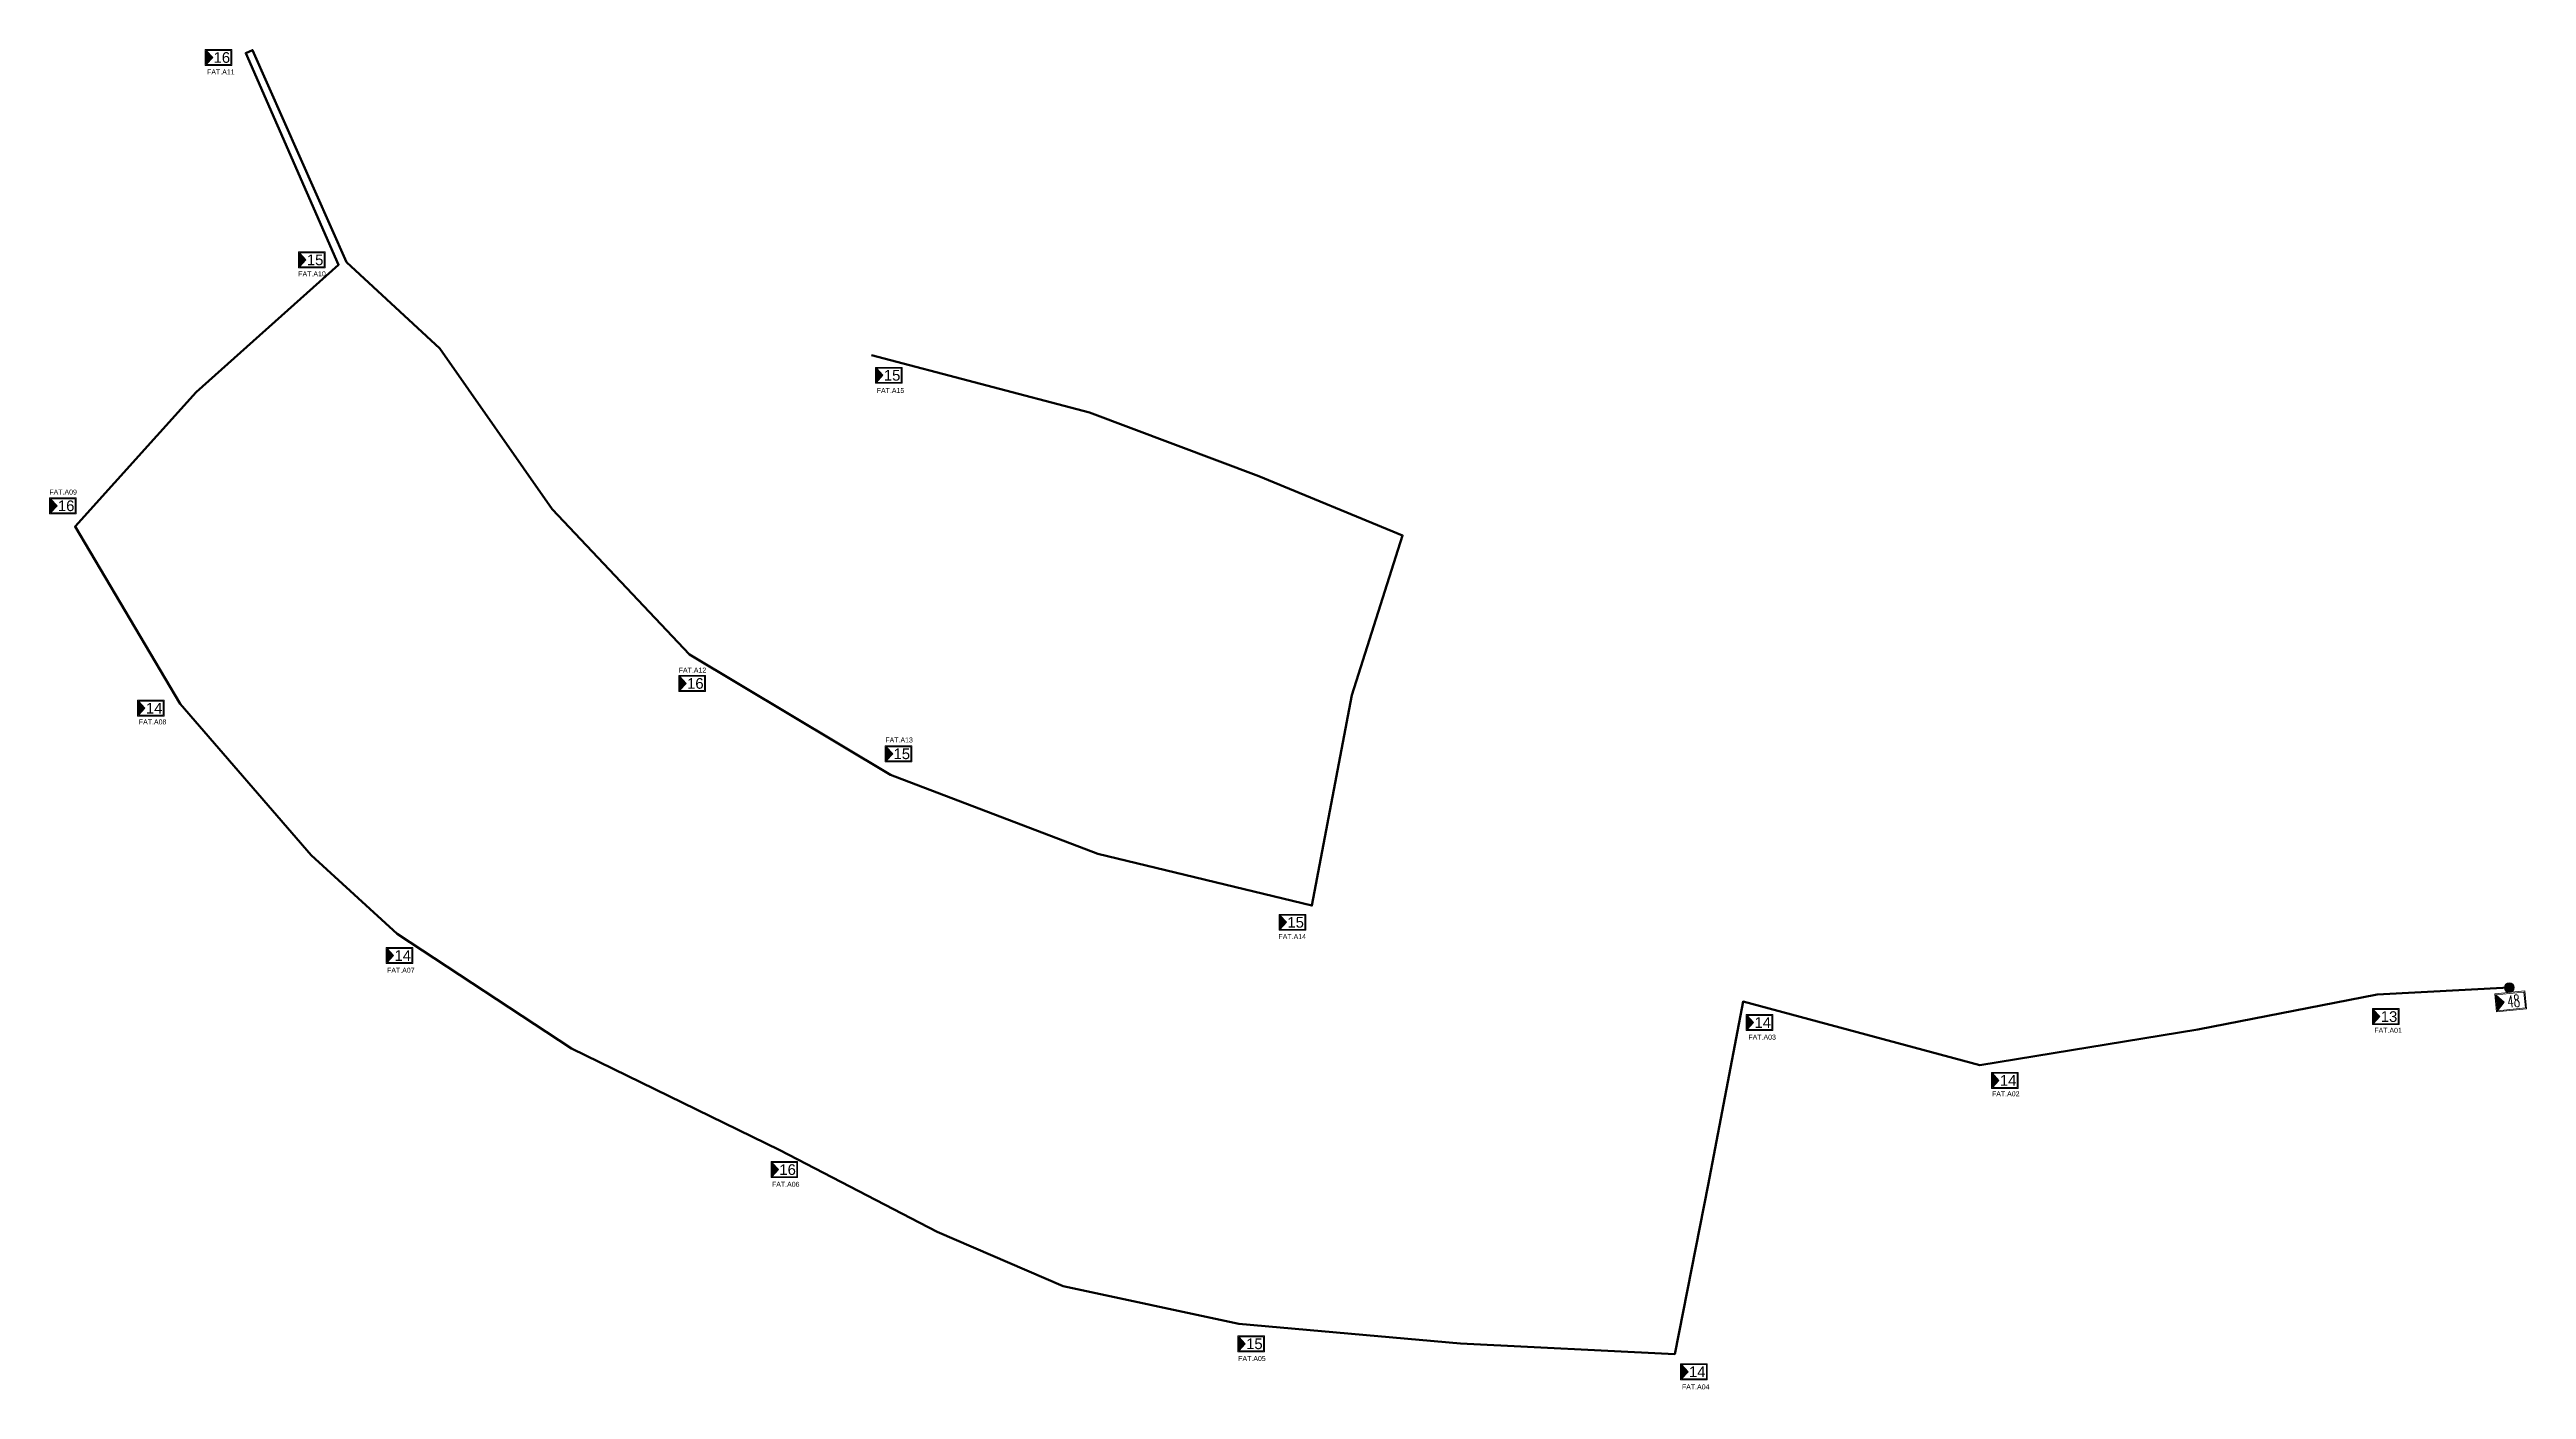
# Model space of a CAD drawing. Header units: metres. Extents: x 13896388 to 13903255, y 143653 to 146177.
# Drawn here: x 13902759.5 to 13903255.3, y 145862.2 to 146130.4 of the extents above; entities that cross this region are included whole.
import ezdxf
from ezdxf.enums import TextEntityAlignment as Align

# ---------------------------------------------------------------- set-up
doc = ezdxf.new("R2010")
doc.units = ezdxf.units.M
doc.layers.add('FAT', color=30, linetype='Continuous', lineweight=18)
doc.layers.add('FDT', color=12, linetype='Continuous', lineweight=18)
doc.layers.add('FAT CODE', color=7, linetype='Continuous')
doc.layers.add('FO 48 CORE', color=7, linetype='Continuous', lineweight=50, true_color=0x8000a0)
doc.styles.add('ISO-Text', font='simplex.shx', dxfattribs={"width": 0.6})
doc.styles.get("Standard").update_dxf_attribs({"font": 'arial.ttf'})

msp = doc.modelspace()

# ---------------------------------------------------------------- texts
at = {"layer": 'FAT CODE'}
for s, p in [('FAT.A11', (13902793.83, 146125.93)), ('FAT.A10', (13902812.08, 146085.52)), ('FAT.A15', (13902927.87, 146062.17)), ('FAT.A09', (13902762.26, 146041.83)), ('FAT.A12', (13902888.23, 146006.19)), ('FAT.A08', (13902780.17, 145995.83)), ('FAT.A13', (13902929.59, 145992.21)), ('FAT.A14', (13903008.28, 145952.84)), ('FAT.A07', (13902829.86, 145946.12)), ('FAT.A03', (13903102.34, 145932.73)), ('FAT.A01', (13903227.63, 145934.09)), ('FAT.A02', (13903151.1, 145921.38)), ('FAT.A06', (13902906.9, 145903.27)), ('FAT.A05', (13903000.22, 145868.4)), ('FAT.A04', (13903089.04, 145862.72))]:
    msp.add_text(s, height=1, dxfattribs=at).set_placement(p, align=Align.MIDDLE_CENTER)

# ---------------------------------------------------------------- blocks, each defined once
blk = doc.blocks.new('FAT')
h = blk.add_hatch(color=2)
h.dxf.hatch_style = 1
h.paths.add_polyline_path([(-4.25, 2), (-4.25, -2), (-2.4, 0)])
for points in [[(-4.5, 2.25), (3, 2.25), (3, -2.25), (-4.5, -2.25)], [(-4.25, 2), (2.75, 2), (2.75, -2), (-4.25, -2)]]:
    blk.add_lwpolyline(points, close=True)
at = {"color": 2}
blk.add_lwpolyline([(-4.25, 2), (-4.25, -2), (-2.4, 0)], close=True, dxfattribs=at)
at = {"color": 7}
blk.add_attdef('FAT', text='', height=3, dxfattribs=at).set_placement((0.18, 0), align=Align.MIDDLE_CENTER)
blk = doc.blocks.new('FDT')
h = blk.add_hatch(color=2)
h.dxf.hatch_style = 1
h.paths.add_polyline_path([(-4.25, 2), (-4.25, -2), (-2.4, 0)])
h = blk.add_hatch(color=256)
h.dxf.hatch_style = 1
h.paths.add_polyline_path([(-1.97, 3.47, 1), (0.47, 3.47, 1)])
for points in [[(-4.5, 2.25), (3, 2.25), (3, -2.25), (-4.5, -2.25)], [(-4.25, 2), (2.75, 2), (2.75, -2), (-4.25, -2)]]:
    blk.add_lwpolyline(points, close=True)
at = {"color": 2}
blk.add_lwpolyline([(-4.25, 2), (-4.25, -2), (-2.4, 0)], close=True, dxfattribs=at)
blk.add_circle((-0.75, 3.47), 1.22)
at = {"style": 'ISO-Text', "width": 0.6}
blk.add_attdef('FDT', text='', height=3, dxfattribs=at).set_placement((0, 0), align=Align.MIDDLE_CENTER)

# ---------------------------------------------------------------- linework, layer by layer
at = {"layer": 'FO 48 CORE'}
msp.add_lwpolyline([(13903251.89, 145942.65), (13903225.45, 145941.25), (13903189.58, 145934.27), (13903145.92, 145927.15), (13903098.52, 145939.86), (13903091.53, 145903.16), (13903084.86, 145869.3), (13903041.93, 145871.42), (13902997.57, 145875.33), (13902962.43, 145882.86), (13902937.23, 145893.77), (13902905.7, 145910.13), (13902863.99, 145930.45), (13902829.15, 145953.4), (13902811.91, 145969.14), (13902785.7, 145999.47), (13902764.66, 146034.94), (13902788.86, 146061.84), (13902817.4, 146087.35), (13902798.83, 146129.69), (13902800.19, 146130.32), (13902818.99, 146087.88), (13902837.65, 146070.57), (13902860.15, 146038.39), (13902887.62, 146009.34), (13902927.89, 145985.2), (13902969.35, 145969.4), (13903012.21, 145959.05), (13903020.22, 146001.19), (13903030.37, 146033.16), (13903001.59, 146045.03), (13902967.7, 146057.78), (13902924.07, 146069.22)], dxfattribs=at)

# ---------------------------------------------------------------- block references
at = {"layer": 'FAT', "xscale": 0.7100982745311318, "yscale": 0.7100982745311318, "zscale": 0.7100982745311318}
for p, values in [((13902793.9, 146128.82), {'FAT': '16'}), ((13902812.57, 146088.31), {'FAT': '15'}), ((13902928.06, 146065.2), {'FAT': '15'}), ((13902762.74, 146039.09), {'FAT': '16'}), ((13902888.68, 146003.53), {'FAT': '16'}), ((13902780.35, 145998.57), {'FAT': '14'}), ((13902930.01, 145989.44), {'FAT': '15'}), ((13903008.84, 145955.71), {'FAT': '15'}), ((13902830.11, 145949.06), {'FAT': '14'}), ((13903102.33, 145935.65), {'FAT': '14'}), ((13903227.69, 145936.84), {'FAT': '13'}), ((13903151.45, 145924.07), {'FAT': '14'}), ((13902907.15, 145906.21), {'FAT': '16'}), ((13903000.58, 145871.34), {'FAT': '15'}), ((13903089.22, 145865.75), {'FAT': '14'})]:
    msp.add_blockref('FAT', p, dxfattribs=at).add_auto_attribs(values)
at = {"layer": 'FDT', "xscale": 0.8000000000000006, "yscale": 0.8000000000000006, "zscale": 0.8000000000000006, "rotation": 5.649778091378152}
msp.add_blockref('FDT', (13903252.76, 145939.94), dxfattribs=at).add_auto_attribs({'FDT': '48'})

msp.set_redraw_order([(e.dxf.handle, doc.entitydb.next_handle()) for e in msp.query("TEXT MTEXT ATTDEF DIMENSION ARC_DIMENSION")])  # texts and dimensions are drawn at this point

doc.saveas('drawing.dxf')
